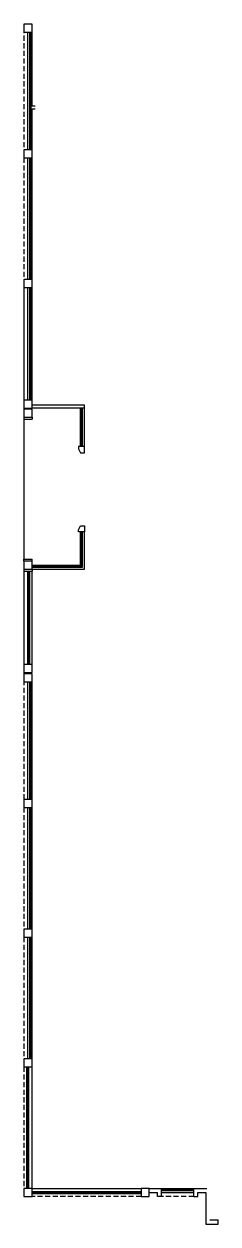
# Model space of a CAD drawing. Header units: metres. Extents: x 51 to 18146, y -212 to 18074.
# Drawn here: x 99.2 to 108.8, y 713.4 to 772.6 of the extents above; entities that cross this region are included whole.
import ezdxf

# ---------------------------------------------------------------- set-up
doc = ezdxf.new("R2010")
doc.units = ezdxf.units.M
doc.linetypes.add('HIDDEN', pattern=[0.375, 0.25, -0.125])
doc.layers.get('0').update_dxf_attribs({"color": 250})
for name, color, linetype in [('AY', 1, 'Continuous'), ('COL', 2, 'Continuous'), ('PA', 7, 'Continuous'), ('TA', 3, 'Continuous'), ('VE', 5, 'Continuous')]:
    doc.layers.add(name, color=color, linetype=linetype)
doc.layers.get('0').freeze()

# ---------------------------------------------------------------- blocks, each defined once
blk = doc.blocks.new('-COL40-')
at = {"color": 0}
blk.add_lwpolyline([(-0.2, 0.2), (-0.2, -0.2), (0.2, -0.2), (0.2, 0.2)], close=True, dxfattribs=at)

msp = doc.modelspace()

# ---------------------------------------------------------------- linework, layer by layer
at = {"layer": 'AY', "color": 0, "linetype": 'HIDDEN'}
for p, q in [((99.244, 772.365), (99.244, 766.365)), ((99.244, 765.965), (99.244, 759.965)), ((99.244, 740.565), (99.244, 734.315)), ((99.244, 733.915), (99.244, 727.915)), ((99.244, 727.515), (99.244, 721.515)), ((99.244, 721.115), (99.244, 715.115)), ((105.044, 714.715), (99.644, 714.715)), ((107.644, 714.715), (106.044, 714.715))]:
    msp.add_line(p, q, dxfattribs=at)
at = {"layer": 'AY', "color": 0}
for p, q in [((99.244, 759.565), (99.244, 753.565)), ((99.244, 753.065), (99.244, 746.165)), ((99.244, 745.565), (99.244, 740.965))]:
    msp.add_line(p, q, dxfattribs=at)
at = {"layer": 'PA', "color": 0}
for p, q in [((99.594, 768.365), (99.594, 768.515)), ((99.794, 768.515), (99.594, 768.515)), ((99.794, 768.365), (99.594, 768.365)), ((102.244, 753.765), (99.644, 753.765)), ((102.244, 753.615), (102.244, 753.765)), ((99.244, 753.165), (99.244, 753.065)), ((99.244, 753.065), (99.644, 753.065)), ((102.244, 753.615), (99.644, 753.615)), ((99.644, 753.165), (99.644, 753.065)), ((99.244, 746.165), (99.644, 746.165)), ((99.244, 746.065), (99.244, 746.165)), ((99.644, 746.065), (99.644, 746.165)), ((99.244, 745.665), (99.244, 745.565)), ((99.244, 745.565), (99.644, 745.565)), ((99.644, 745.665), (99.644, 745.565)), ((105.444, 715.115), (106.044, 715.115)), ((105.444, 714.915), (105.844, 714.915)), ((105.844, 714.715), (105.844, 714.915)), ((106.044, 714.715), (105.844, 714.715)), ((106.044, 714.715), (106.044, 715.115)), ((107.644, 715.115), (108.294, 715.115)), ((107.644, 714.715), (107.644, 715.115)), ((107.644, 714.715), (107.844, 714.715)), ((107.844, 714.715), (107.844, 714.915)), ((107.844, 714.915), (108.244, 714.915)), ((108.244, 714.915), (108.244, 713.365)), ((108.244, 713.365), (108.844, 713.365)), ((108.444, 713.565), (108.844, 713.565)), ((108.844, 713.365), (108.844, 713.565))]:
    msp.add_line(p, q, dxfattribs=at)
at = {"layer": 'PA', "color": 15}
for points in [[(102.244, 751.715), (101.944, 751.715), (101.944, 751.615), (102.044, 751.415), (102.244, 751.415)], [(102.244, 747.515), (101.944, 747.515), (101.944, 747.615), (102.044, 747.815), (102.244, 747.815)]]:
    msp.add_lwpolyline(points, close=True, dxfattribs=at)
at = {"layer": 'TA', "color": 0}
for p, q in [((99.494, 715.115), (99.494, 721.115)), ((99.644, 715.115), (99.644, 721.115)), ((99.644, 715.115), (105.044, 715.115)), ((99.644, 714.965), (105.044, 714.965))]:
    msp.add_line(p, q, dxfattribs=at)
at = {"layer": 'VE', "color": 0}
for p, q in [((99.444, 766.365), (99.444, 772.165)), ((99.544, 766.365), (99.544, 772.165)), ((99.594, 766.365), (99.594, 772.165)), ((99.644, 768.515), (99.644, 772.165)), ((99.644, 766.365), (99.644, 768.365)), ((99.444, 759.965), (99.444, 765.965)), ((99.544, 759.965), (99.544, 765.965)), ((99.594, 759.965), (99.594, 765.965)), ((99.644, 759.965), (99.644, 765.965)), ((99.444, 754.015), (99.444, 759.565)), ((99.544, 754.015), (99.544, 759.565)), ((99.594, 754.015), (99.594, 759.565)), ((99.644, 754.015), (99.644, 759.565)), ((102.044, 751.715), (102.044, 753.615)), ((102.094, 751.715), (102.094, 753.615)), ((102.144, 751.715), (102.144, 753.615)), ((102.244, 751.715), (102.244, 753.615)), ((102.044, 751.415), (102.244, 751.415)), ((102.044, 747.815), (102.244, 747.815)), ((102.044, 745.865), (102.044, 747.515)), ((102.094, 745.815), (102.094, 747.515)), ((102.144, 745.765), (102.144, 747.515)), ((102.244, 745.665), (102.244, 747.515)), ((99.444, 740.965), (99.444, 745.565)), ((99.494, 740.965), (99.494, 745.565)), ((99.544, 740.965), (99.544, 745.565)), ((99.644, 745.865), (102.044, 745.865)), ((99.644, 745.815), (102.094, 745.815)), ((99.644, 745.765), (102.144, 745.765)), ((99.644, 745.665), (102.244, 745.665)), ((99.644, 740.965), (99.644, 745.565)), ((99.444, 734.315), (99.444, 740.115)), ((99.544, 734.315), (99.544, 740.115)), ((99.594, 734.315), (99.594, 740.115)), ((99.644, 734.315), (99.644, 740.115)), ((99.444, 727.915), (99.444, 733.915)), ((99.544, 727.915), (99.544, 733.915)), ((99.594, 727.915), (99.594, 733.915)), ((99.644, 727.915), (99.644, 733.915)), ((99.444, 721.515), (99.444, 727.515)), ((99.544, 721.515), (99.544, 727.515)), ((99.594, 721.515), (99.594, 727.515)), ((99.644, 721.515), (99.644, 727.515)), ((99.394, 715.115), (99.394, 721.115)), ((99.444, 715.115), (99.444, 721.115)), ((99.644, 714.915), (105.044, 714.915)), ((99.644, 714.865), (105.044, 714.865)), ((106.044, 715.115), (107.644, 715.115)), ((106.044, 715.065), (107.644, 715.065)), ((106.044, 715.015), (107.644, 715.015)), ((106.044, 714.915), (107.644, 714.915))]:
    msp.add_line(p, q, dxfattribs=at)

# ---------------------------------------------------------------- block references
at = {"layer": 'COL', "color": 0}
for p in [(99.444, 772.365), (99.444, 766.165), (99.444, 759.765), (99.444, 753.815), (99.444, 753.365), (99.444, 745.865), (99.444, 740.765), (99.444, 740.315), (99.444, 734.115), (99.444, 727.715), (99.444, 721.315), (99.444, 721.315), (99.444, 714.915), (105.244, 714.915)]:
    msp.add_blockref('-COL40-', p, dxfattribs=at)

doc.saveas('drawing.dxf')
